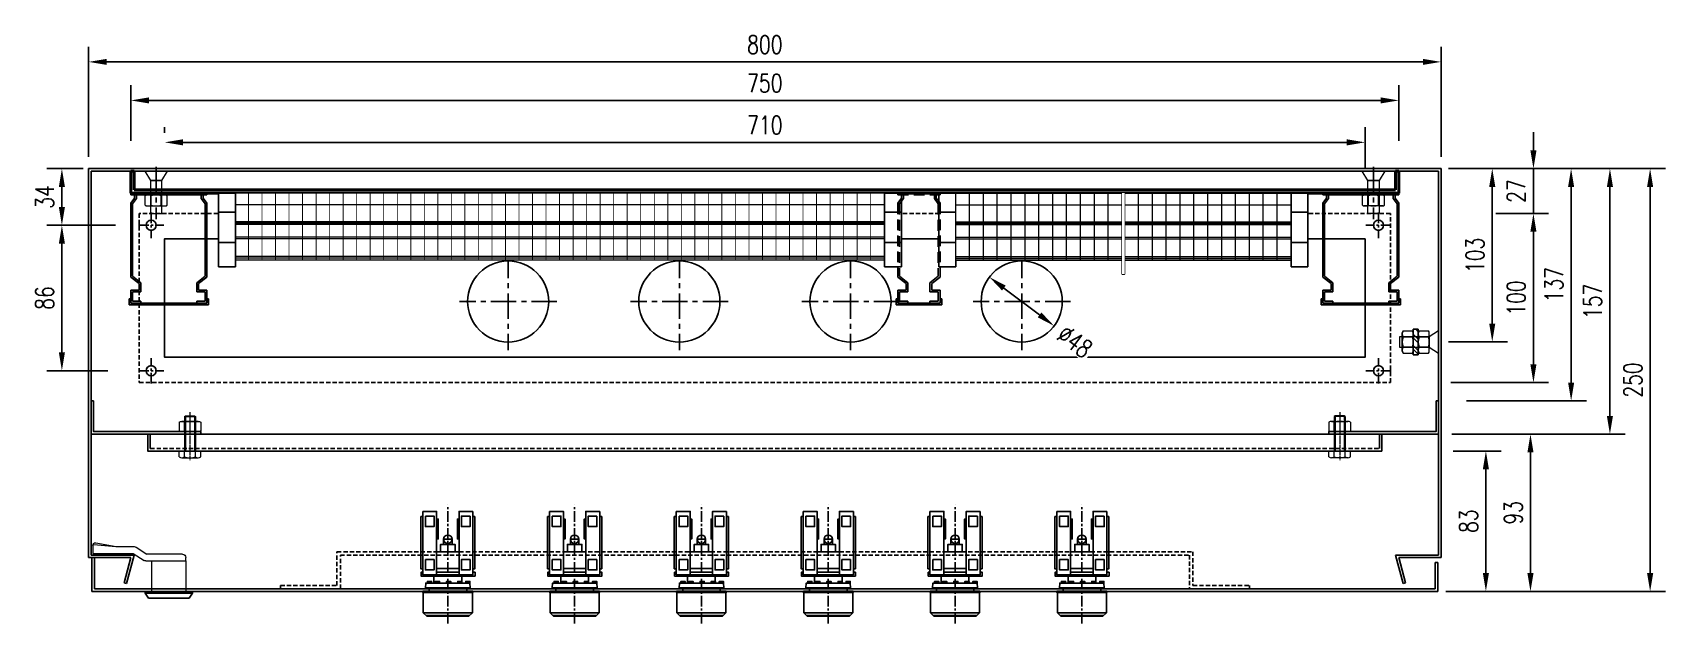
# Model space of a CAD drawing. Header units: millimetres. Extents: x 2153 to 5658, y -781 to 1156.
# Drawn here: x 3214 to 4179, y -781 to -431 of the extents above; entities that cross this region are included whole.
import ezdxf

# ---------------------------------------------------------------- set-up
doc = ezdxf.new("R2010")
doc.units = ezdxf.units.MM
doc.set_wipeout_variables(frame=1)
doc.linetypes.add('CENTER', pattern=[2, 1.25, -0.25, 0.25, -0.25])
doc.linetypes.add('HIDDEN', pattern=[9.525, 6.35, -3.175])
for name, color, linetype in [('000planta general', 7, 'Continuous'), ('40GENE-102-DIMENSION', 40, 'Continuous'), ('47ELEC-102-PROYEC', 1, 'HIDDEN'), ('47ELEC-103-EJES', 122, 'CENTER'), ('47ELEC-106-SIMB-F', 2, 'Continuous'), ('47ELEC-107-SIMB-M', 3, 'Continuous'), ('47ELEC-109-ACHUR', 8, 'Continuous'), ('47ELEC-205-EQUIP', 5, 'Continuous')]:
    doc.layers.add(name, color=color, linetype=linetype)
doc.layers.add('modelo', color=5, linetype='Continuous', lineweight=40)
doc.styles.add('ROMANS', font='romans.shx', dxfattribs={"width": 0.75})
doc.dimstyles.new('SNC-LAVALIN', dxfattribs={"dimscale": 0, "dimtxt": 2.5, "dimasz": 2.5, "dimexe": 1.5, "dimexo": 1, "dimgap": 1.25, "dimtad": 1, "dimdec": 0, "dimzin": 1, "dimdsep": 46, "dimtxsty": 'ROMANS', "dimcen": 0.09, "dimclrd": 256, "dimclre": 256, "dimclrt": 7, "dimadec": 0, "dimazin": 0, "dimtfac": 1, "dimtdec": 0, "dimtix": 1, "dimtmove": 2, "dimatfit": 3, "dimfxl": 1, "dimtfill": 1, "dimtolj": 1, "dimarcsym": 0})

# ---------------------------------------------------------------- blocks, each defined once
blk = doc.blocks.new('C408 VL ABIER')
at = {"color": 7, "lineweight": 5}
for p, q in [((12624.62, 10565.88), (12626.8, 10553.9)), ((12625.61, 10567.06), (12626.8, 10554.08)), ((12626.1, 10567.65), (12630.8, 10567.65)), ((12630.8, 10567.65), (12630.8, 10543.7)), ((12626.8, 10553.9), (12626.8, 10543.11)), ((12627.13, 10542.01), (12631.3, 10535.64)), ((12630.8, 10543.7), (12634.98, 10537.33)), ((12631.3, 10514.65), (12631.3, 10535.64)), ((12635.3, 10536.23), (12635.3, 10512.65)), ((12635.3, 10512.65), (12633.3, 10512.65))]:
    blk.add_line(p, q, dxfattribs=at)
for p, q in [((12653.3, 10508.65), (12653.3, 10536.65)), ((12653.3, 10536.65), (12654.3, 10536.65)), ((12654.3, 10536.65), (12654.3, 10508.65)), ((12657.3, 10534.65), (12654.3, 10536.65)), ((12657.3, 10522.65), (12657.3, 10534.65)), ((12657.3, 10522.65), (12657.3, 10510.65)), ((12654.3, 10508.65), (12653.3, 10508.65)), ((12657.3, 10510.65), (12654.3, 10508.65))]:
    blk.add_line(p, q)
blk.add_lwpolyline([(12653.3, 10512.65), (12653.3, 10532.65), (12635.3, 10532.65), (12635.3, 10512.65)], close=True, dxfattribs=at)
for centre, radius, start, end in [((12626.1, 10566.15), 1.5, 90, 190.30485), ((12626.1, 10567.15), 0.5, 90, 190.30485), ((12628.8, 10543.11), 2, 180, 213.20657), ((12633.3, 10536.23), 2, 0, 33.20657), ((12633.3, 10514.65), 2, 180, 270)]:
    blk.add_arc(centre, radius, start, end, dxfattribs=at)
blk = doc.blocks.new('CA-40x60')
at = {"layer": '40GENE-102-DIMENSION', "color": 40}
for p, q in [((-1.07, -13), (-1.07, 32)), ((-1.07, 32), (0, 32)), ((0, -13), (0, 32)), ((0, 29.77), (1.84, 29.77)), ((1.84, 29.77), (4.91, 32)), ((2.19, 28.7), (5.26, 30.93)), ((4.91, 32), (48.6, 32)), ((5.26, 30.93), (48.08, 30.93)), ((48.08, 30.93), (51.92, 25.99)), ((48.6, 32), (52.44, 27.06)), ((56.28, 27.06), (56.28, 32)), ((56.28, 32), (63.93, 32)), ((57.35, 25.99), (57.35, 30.93)), ((57.35, 30.93), (62.87, 30.93)), ((62.87, 30.93), (62.87, 25.99)), ((63.93, 32), (63.93, 25.99)), ((0, 28.7), (2.19, 28.7)), ((51.92, 25.99), (57.35, 25.99)), ((52.44, 27.06), (56.28, 27.06)), ((63.93, 25.99), (62.87, 25.99)), ((48.08, -11.93), (51.92, -6.99)), ((48.6, -13), (52.44, -8.06)), ((51.92, -6.99), (57.35, -6.99)), ((52.44, -8.06), (56.28, -8.06)), ((56.28, -8.06), (56.28, -13)), ((57.35, -6.99), (57.35, -11.93)), ((62.87, -11.93), (62.87, -6.99)), ((63.93, -6.99), (62.87, -6.99)), ((63.93, -13), (63.93, -6.99)), ((-1.07, -13), (0, -13)), ((0, -9.7), (2.19, -9.7)), ((0, -10.77), (1.84, -10.77)), ((1.84, -10.77), (4.91, -13)), ((2.19, -9.7), (5.26, -11.93)), ((4.91, -13), (48.6, -13)), ((5.26, -11.93), (48.08, -11.93)), ((56.28, -13), (63.93, -13)), ((57.35, -11.93), (62.87, -11.93))]:
    blk.add_line(p, q, dxfattribs=at)
blk = doc.blocks.new('*D60')
at = {"layer": '40GENE-102-DIMENSION', "lineweight": -2, "transparency": 16777216}
for p, q in [((4064.77, -511.89), (4179.38, -511.89)), ((4170.38, -522.69), (4170.38, -751.09)), ((4049.47, -761.89), (4179.38, -761.89))]:
    blk.add_line(p, q, dxfattribs=at)
at = {"layer": '40GENE-102-DIMENSION', "transparency": 16777216}
for points in [[(4168.58, -522.69), (4172.18, -522.69), (4170.38, -511.89)], [(4168.58, -751.09), (4172.18, -751.09), (4170.38, -761.89)]]:
    blk.add_solid(points, dxfattribs=at)
at = {"layer": '40GENE-102-DIMENSION', "color": 0, "transparency": 16777216, "insert": (4160.18, -636.89), "char_height": 10.8, "attachment_point": 5, "rotation": 90, "style": 'ROMANS', "bg_fill": 3, "box_fill_scale": 1.1, "bg_fill_color": 256, "bg_fill_true_color": 13158600, "bg_fill_transparency": 0}
blk.add_mtext('\\A1;250', dxfattribs=at)
blk = doc.blocks.new('*D41')
at = {"layer": '40GENE-102-DIMENSION', "lineweight": -2, "transparency": 16777216}
for p, q in [((4065.4, -511.89), (4132.65, -511.89)), ((4123.65, -522.69), (4123.65, -638.37)), ((4061.77, -649.17), (4132.65, -649.17))]:
    blk.add_line(p, q, dxfattribs=at)
at = {"layer": '40GENE-102-DIMENSION', "transparency": 16777216}
for points in [[(4121.85, -522.69), (4125.45, -522.69), (4123.65, -511.89)], [(4121.85, -638.37), (4125.45, -638.37), (4123.65, -649.17)]]:
    blk.add_solid(points, dxfattribs=at)
at = {"layer": '40GENE-102-DIMENSION', "color": 0, "transparency": 16777216, "insert": (4113.45, -580.53), "char_height": 10.8, "attachment_point": 5, "rotation": 90, "style": 'ROMANS', "bg_fill": 3, "box_fill_scale": 1.1, "bg_fill_color": 256, "bg_fill_true_color": 13158600, "bg_fill_transparency": 0}
blk.add_mtext('\\A1;137', dxfattribs=at)
blk = doc.blocks.new('bornera separadora')
blk.add_wipeout([(-10, 21.78), (0, 21.78), (0, -21.78), (-10, -21.78)])
for p, q in [((-10, -21.78), (-10, 21.78)), ((0, 21.78), (-10, 21.78)), ((0, -21.78), (0, 21.78)), ((0, 10.47), (-10, 10.47)), ((0, -7.41), (-10, -7.41)), ((0, -21.78), (-10, -21.78))]:
    blk.add_line(p, q)
blk = doc.blocks.new('*D42')
at = {"layer": '40GENE-102-DIMENSION', "lineweight": -2, "transparency": 16777216}
for p, q in [((4051.16, -511.89), (4086, -511.89)), ((4077, -522.69), (4077, -603.6)), ((4051.16, -614.4), (4086, -614.4))]:
    blk.add_line(p, q, dxfattribs=at)
at = {"layer": '40GENE-102-DIMENSION', "transparency": 16777216}
for points in [[(4075.2, -522.69), (4078.8, -522.69), (4077, -511.89)], [(4075.2, -603.6), (4078.8, -603.6), (4077, -614.4)]]:
    blk.add_solid(points, dxfattribs=at)
at = {"layer": '40GENE-102-DIMENSION', "color": 0, "transparency": 16777216, "insert": (4066.8, -563.15), "char_height": 10.8, "attachment_point": 5, "rotation": 90, "style": 'ROMANS', "bg_fill": 3, "box_fill_scale": 1.1, "bg_fill_color": 256, "bg_fill_true_color": 13158600, "bg_fill_transparency": 0}
blk.add_mtext('\\A1;103', dxfattribs=at)
blk = doc.blocks.new('*D61')
at = {"layer": '40GENE-102-DIMENSION', "lineweight": -2, "transparency": 16777216}
for p, q in [((3271.77, -495.39), (3271.77, -462.56)), ((4021.77, -495.39), (4021.77, -462.56)), ((4010.97, -471.56), (3282.57, -471.56))]:
    blk.add_line(p, q, dxfattribs=at)
at = {"layer": '40GENE-102-DIMENSION', "transparency": 16777216}
for points in [[(3282.57, -469.76), (3282.57, -473.36), (3271.77, -471.56)], [(4010.97, -469.76), (4010.97, -473.36), (4021.77, -471.56)]]:
    blk.add_solid(points, dxfattribs=at)
at = {"layer": '40GENE-102-DIMENSION', "color": 0, "transparency": 16777216, "insert": (3646.77, -461.36), "char_height": 10.8, "attachment_point": 5, "style": 'ROMANS', "bg_fill": 3, "box_fill_scale": 1.1, "bg_fill_color": 256, "bg_fill_true_color": 13158600, "bg_fill_transparency": 0}
blk.add_mtext('\\A1;750', dxfattribs=at)
blk = doc.blocks.new('*D43')
at = {"layer": '40GENE-102-DIMENSION', "lineweight": -2, "transparency": 16777216}
for p, q in [((3246.77, -505.01), (3246.77, -439.77)), ((4046.77, -505.01), (4046.77, -439.77)), ((3257.57, -448.77), (4035.97, -448.77))]:
    blk.add_line(p, q, dxfattribs=at)
at = {"layer": '40GENE-102-DIMENSION', "transparency": 16777216}
for points in [[(3257.57, -446.97), (3257.57, -450.57), (3246.77, -448.77)], [(4035.97, -446.97), (4035.97, -450.57), (4046.77, -448.77)]]:
    blk.add_solid(points, dxfattribs=at)
at = {"layer": '40GENE-102-DIMENSION', "color": 0, "transparency": 16777216, "insert": (3646.77, -438.57), "char_height": 10.8, "attachment_point": 5, "style": 'ROMANS', "bg_fill": 3, "box_fill_scale": 1.1, "bg_fill_color": 256, "bg_fill_true_color": 13158600, "bg_fill_transparency": 0}
blk.add_mtext('\\A1;800', dxfattribs=at)
blk = doc.blocks.new('*D44')
at = {"layer": '40GENE-102-DIMENSION', "lineweight": -2, "transparency": 16777216}
for p, q in [((3291.77, -490.67), (3291.77, -487.35)), ((4001.77, -512.07), (4001.77, -487.35)), ((3990.97, -496.35), (3302.57, -496.35))]:
    blk.add_line(p, q, dxfattribs=at)
at = {"layer": '40GENE-102-DIMENSION', "transparency": 16777216}
for points in [[(3302.57, -494.55), (3302.57, -498.15), (3291.77, -496.35)], [(3990.97, -494.55), (3990.97, -498.15), (4001.77, -496.35)]]:
    blk.add_solid(points, dxfattribs=at)
at = {"layer": '40GENE-102-DIMENSION', "color": 0, "transparency": 16777216, "insert": (3646.77, -486.15), "char_height": 10.8, "attachment_point": 5, "style": 'ROMANS', "bg_fill": 3, "box_fill_scale": 1.1, "bg_fill_color": 256, "bg_fill_true_color": 13158600, "bg_fill_transparency": 0}
blk.add_mtext('\\A1;710', dxfattribs=at)
blk = doc.blocks.new('*D62')
at = {"layer": '40GENE-102-DIMENSION', "lineweight": -2, "transparency": 16777216}
for p, q in [((3243.53, -511.89), (3222.01, -511.89)), ((3231.01, -534.59), (3231.01, -522.69)), ((3262.77, -545.39), (3222.01, -545.39))]:
    blk.add_line(p, q, dxfattribs=at)
at = {"layer": '40GENE-102-DIMENSION', "transparency": 16777216}
for points in [[(3229.21, -522.69), (3232.8, -522.69), (3231.01, -511.89)], [(3229.21, -534.59), (3232.8, -534.59), (3231.01, -545.39)]]:
    blk.add_solid(points, dxfattribs=at)
at = {"layer": '40GENE-102-DIMENSION', "color": 0, "transparency": 16777216, "insert": (3220.81, -528.64), "char_height": 10.8, "attachment_point": 5, "rotation": 90, "style": 'ROMANS', "bg_fill": 3, "box_fill_scale": 1.1, "bg_fill_color": 256, "bg_fill_true_color": 13158600, "bg_fill_transparency": 0}
blk.add_mtext('\\A1;34', dxfattribs=at)
blk = doc.blocks.new('*D63')
at = {"layer": '40GENE-102-DIMENSION', "lineweight": -2, "transparency": 16777216}
for p, q in [((3236.95, -545.39), (3222.01, -545.39)), ((3231.01, -556.19), (3231.01, -620.59)), ((3258.25, -631.39), (3222.01, -631.39))]:
    blk.add_line(p, q, dxfattribs=at)
at = {"layer": '40GENE-102-DIMENSION', "transparency": 16777216}
for points in [[(3229.21, -556.19), (3232.8, -556.19), (3231.01, -545.39)], [(3229.21, -620.59), (3232.8, -620.59), (3231.01, -631.39)]]:
    blk.add_solid(points, dxfattribs=at)
at = {"layer": '40GENE-102-DIMENSION', "color": 0, "transparency": 16777216, "insert": (3220.81, -588.39), "char_height": 10.8, "attachment_point": 5, "rotation": 90, "style": 'ROMANS', "bg_fill": 3, "box_fill_scale": 1.1, "bg_fill_color": 256, "bg_fill_true_color": 13158600, "bg_fill_transparency": 0}
blk.add_mtext('\\A1;86', dxfattribs=at)
blk = doc.blocks.new('*D45')
at = {"layer": '40GENE-102-DIMENSION', "lineweight": -2, "transparency": 16777216}
for p, q in [((4079.07, -538.39), (4110.36, -538.39)), ((4101.36, -627.59), (4101.36, -549.19)), ((4052.56, -638.39), (4110.36, -638.39))]:
    blk.add_line(p, q, dxfattribs=at)
at = {"layer": '40GENE-102-DIMENSION', "transparency": 16777216}
for points in [[(4099.56, -549.19), (4103.16, -549.19), (4101.36, -538.39)], [(4099.56, -627.59), (4103.16, -627.59), (4101.36, -638.39)]]:
    blk.add_solid(points, dxfattribs=at)
at = {"layer": '40GENE-102-DIMENSION', "color": 0, "transparency": 16777216, "insert": (4091.16, -588.39), "char_height": 10.8, "attachment_point": 5, "rotation": 90, "style": 'ROMANS', "bg_fill": 3, "box_fill_scale": 1.1, "bg_fill_color": 256, "bg_fill_true_color": 13158600, "bg_fill_transparency": 0}
blk.add_mtext('\\A1;100', dxfattribs=at)
blk = doc.blocks.new('*D46')
at = {"layer": '40GENE-102-DIMENSION', "lineweight": -2, "transparency": 16777216}
for p, q in [((4101.36, -501.09), (4101.36, -490.29)), ((4101.36, -538.39), (4101.36, -511.89)), ((4104, -511.89), (4110.36, -511.89)), ((4097.07, -538.39), (4110.36, -538.39)), ((4101.36, -549.19), (4101.36, -559.99))]:
    blk.add_line(p, q, dxfattribs=at)
at = {"layer": '40GENE-102-DIMENSION', "transparency": 16777216}
for points in [[(4099.56, -501.09), (4103.16, -501.09), (4101.36, -511.89)], [(4099.56, -549.19), (4103.16, -549.19), (4101.36, -538.39)]]:
    blk.add_solid(points, dxfattribs=at)
at = {"layer": '40GENE-102-DIMENSION', "color": 0, "transparency": 16777216, "insert": (4091.16, -525.14), "char_height": 10.8, "attachment_point": 5, "rotation": 90, "style": 'ROMANS', "bg_fill": 3, "box_fill_scale": 1.1, "bg_fill_color": 256, "bg_fill_true_color": 13158600, "bg_fill_transparency": 0}
blk.add_mtext('\\A1;27', dxfattribs=at)
blk = doc.blocks.new('*D64')
at = {"layer": '40GENE-102-DIMENSION', "lineweight": -2, "transparency": 16777216}
blk.add_line((3788.16, -582.5), (3809.24, -598.39), dxfattribs=at)
at = {"layer": '40GENE-102-DIMENSION', "transparency": 16777216}
blk.add_solid([(3789.24, -581.07), (3787.07, -583.94), (3779.53, -576)], dxfattribs=at)
at = {"layer": '40GENE-102-DIMENSION', "color": 0, "transparency": 16777216, "insert": (3830.15, -614.14), "char_height": 10.8, "attachment_point": 5, "rotation": 323.00621, "style": 'ROMANS', "bg_fill": 3, "box_fill_scale": 1.1, "bg_fill_color": 256, "bg_fill_true_color": 13158600, "bg_fill_transparency": 0}
blk.add_mtext('\\A1;∅48', dxfattribs=at)
at = {"layer": '40GENE-102-DIMENSION', "transparency": 16777216}
blk.add_solid([(3810.32, -596.95), (3808.16, -599.83), (3817.87, -604.89)], dxfattribs=at)
blk = doc.blocks.new('tuerxa 1-4')
at = {"color": 7, "lineweight": 5}
for p, q in [((-6.35, -2.5), (-6.35, 2.5)), ((4.76, 3), (-4.76, 3)), ((-3.18, 2.5), (-3.18, -2.5)), ((3.18, 2.5), (3.18, -2.5)), ((6.35, -2.5), (6.35, 2.5)), ((4.76, -3), (-4.76, -3))]:
    blk.add_line(p, q, dxfattribs=at)
at = {"color": 7, "linetype": 'CENTER', "lineweight": 5}
blk.add_line((0, -3), (0, 3), dxfattribs=at)
at = {"color": 7, "lineweight": 5}
for centre, radius, start, end in [((-4.76, 0.23), 2.77, 55.03966, 124.96034), ((0, -7.33), 10.33, 72.10345, 107.89655), ((4.76, 0.23), 2.77, 55.03966, 124.96034), ((-4.76, -0.23), 2.77, 235.03966, 304.96034), ((0, 7.33), 10.33, 252.10345, 287.89655), ((4.76, -0.23), 2.77, 235.03966, 304.96034)]:
    blk.add_arc(centre, radius, start, end, dxfattribs=at)
blk = doc.blocks.new('*D47')
at = {"layer": '40GENE-102-DIMENSION', "lineweight": -2, "transparency": 16777216}
for p, q in [((4128.36, -511.89), (4155.6, -511.89)), ((4146.6, -522.69), (4146.6, -658.09)), ((4053.12, -668.89), (4155.6, -668.89))]:
    blk.add_line(p, q, dxfattribs=at)
at = {"layer": '40GENE-102-DIMENSION', "transparency": 16777216}
for points in [[(4144.8, -522.69), (4148.4, -522.69), (4146.6, -511.89)], [(4144.8, -658.09), (4148.4, -658.09), (4146.6, -668.89)]]:
    blk.add_solid(points, dxfattribs=at)
at = {"layer": '40GENE-102-DIMENSION', "color": 0, "transparency": 16777216, "insert": (4136.4, -590.39), "char_height": 10.8, "attachment_point": 5, "rotation": 90, "style": 'ROMANS', "bg_fill": 3, "box_fill_scale": 1.1, "bg_fill_color": 256, "bg_fill_true_color": 13158600, "bg_fill_transparency": 0}
blk.add_mtext('\\A1;157', dxfattribs=at)
blk = doc.blocks.new('*D48')
at = {"layer": '40GENE-102-DIMENSION', "lineweight": -2, "transparency": 16777216}
for p, q in [((4053.92, -678.89), (4082.24, -678.89)), ((4073.24, -751.09), (4073.24, -689.69)), ((4053.92, -761.89), (4082.24, -761.89))]:
    blk.add_line(p, q, dxfattribs=at)
at = {"layer": '40GENE-102-DIMENSION', "transparency": 16777216}
for points in [[(4071.44, -689.69), (4075.04, -689.69), (4073.24, -678.89)], [(4071.44, -751.09), (4075.04, -751.09), (4073.24, -761.89)]]:
    blk.add_solid(points, dxfattribs=at)
at = {"layer": '40GENE-102-DIMENSION', "color": 0, "transparency": 16777216, "insert": (4063.04, -720.39), "char_height": 10.8, "attachment_point": 5, "rotation": 90, "style": 'ROMANS', "bg_fill": 3, "box_fill_scale": 1.1, "bg_fill_color": 256, "bg_fill_true_color": 13158600, "bg_fill_transparency": 0}
blk.add_mtext('\\A1;83', dxfattribs=at)
blk = doc.blocks.new('*D49')
at = {"layer": '40GENE-102-DIMENSION', "lineweight": -2, "transparency": 16777216}
for p, q in [((4072.95, -668.89), (4108.61, -668.89)), ((4099.61, -679.69), (4099.61, -751.09)), ((4074.2, -761.89), (4108.61, -761.89))]:
    blk.add_line(p, q, dxfattribs=at)
at = {"layer": '40GENE-102-DIMENSION', "transparency": 16777216}
for points in [[(4097.81, -679.69), (4101.41, -679.69), (4099.61, -668.89)], [(4097.81, -751.09), (4101.41, -751.09), (4099.61, -761.89)]]:
    blk.add_solid(points, dxfattribs=at)
at = {"layer": '40GENE-102-DIMENSION', "color": 0, "transparency": 16777216, "insert": (4089.41, -715.39), "char_height": 10.8, "attachment_point": 5, "rotation": 90, "style": 'ROMANS', "bg_fill": 3, "box_fill_scale": 1.1, "bg_fill_color": 256, "bg_fill_true_color": 13158600, "bg_fill_transparency": 0}
blk.add_mtext('\\A1;93', dxfattribs=at)
blk = doc.blocks.new('BORNERA -10mm-latarl')
at = {"color": 5}
blk.add_wipeout([(41.61, 0), (33.61, 0), (33.61, -39.53), (41.61, -39.53)], dxfattribs=at)
at = {"layer": '47ELEC-205-EQUIP', "color": 5, "lineweight": 5}
for p, q in [((41.61, 0), (33.61, 0)), ((41.61, -39.53), (41.61, 0)), ((41.61, -7), (33.61, -7)), ((41.61, -17), (33.61, -17)), ((41.61, -17.5), (33.61, -17.5)), ((41.61, -18), (33.61, -18)), ((41.61, -18.5), (33.61, -18.5)), ((41.61, -26), (33.61, -26)), ((41.61, -27), (33.61, -27)), ((41.61, -37.53), (33.61, -37.53)), ((41.61, -38.53), (33.61, -38.53)), ((41.61, -39.53), (33.61, -39.53)), ((41.61, -39.53), (33.61, -39.53))]:
    blk.add_line(p, q, dxfattribs=at)
blk = doc.blocks.new('MLBL-LAMPARA-VS')
at = {"layer": '47ELEC-107-SIMB-M'}
h = blk.add_hatch(color=256, dxfattribs=at)
h.dxf.hatch_style = 1
h.paths.add_polyline_path([(-14, 14.71), (-14.72, 14.71), (-14.72, 0), (-14, 0)])
h.paths.add_polyline_path([(-14, 0), (-14.72, 0), (-14.72, -14.71), (-14, -14.71)])
at = {"layer": '47ELEC-103-EJES', "ltscale": 5}
blk.add_line((4.23, 0), (-65.89, 0), dxfattribs=at)
at = {"layer": '47ELEC-107-SIMB-M'}
for p, q in [((-14, 14.5), (-14, -14.5)), ((-2, 14.5), (-14, 14.5)), ((0, 12.5), (-2, 14.5)), ((-2, -14.5), (-2, 14.5)), ((-0.32, 12.82), (-0.32, -12.82)), ((0, 12.5), (0, -12.5)), ((-2, -14.5), (-14, -14.5)), ((0, -12.5), (-2, -14.5))]:
    blk.add_line(p, q, dxfattribs=at)
for points in [[(-62, 14.87), (-24.54, 14.87), (-24.54, 6.62), (-62, 6.62)], [(-59.16, 13.21), (-53.01, 13.21), (-53.01, 8.08), (-59.16, 8.08)], [(-58.88, 16.04), (-28.06, 16.04), (-28.06, 14.87), (-58.88, 14.87)], [(-33.49, 13.21), (-27.34, 13.21), (-27.34, 8.08), (-33.49, 8.08)], [(-19.54, 13.04), (-20.59, 13.04), (-20.59, 10.58), (-19.54, 10.58)], [(-16.72, 13.24), (-19.54, 13.04), (-19.54, -13.04), (-16.72, -13.24)], [(-16.72, 11.15), (-14.72, 11.15), (-14.72, -11.05), (-16.72, -11.05)], [(-14.72, 14.71), (-14, 14.71), (-14, -14.71), (-14.72, -14.71)], [(-57.45, 6.62), (-45.72, 6.62), (-45.72, 5.69), (-57.45, 5.69)], [(-28.27, 6.62), (-38.15, 6.62), (-38.15, -6.62), (-28.27, -6.62)], [(-19.54, 8.19), (-24.54, 8.19), (-24.54, -8.19), (-19.54, -8.19)], [(-19.54, 8.29), (-20.59, 8.29), (-20.59, 5.83), (-19.54, 5.83)], [(-19.54, -0.77), (-20.59, -0.77), (-20.59, 1.7), (-19.54, 1.7)], [(-62, -14.87), (-24.54, -14.87), (-24.54, -6.62), (-62, -6.62)], [(-59.16, -13.21), (-53.01, -13.21), (-53.01, -8.08), (-59.16, -8.08)], [(-57.45, -6.62), (-45.72, -6.62), (-45.72, -5.69), (-57.45, -5.69)], [(-33.49, -13.21), (-27.34, -13.21), (-27.34, -8.08), (-33.49, -8.08)], [(-19.54, -7.36), (-20.59, -7.36), (-20.59, -4.9), (-19.54, -4.9)], [(-19.54, -12.11), (-20.59, -12.11), (-20.59, -9.65), (-19.54, -9.65)], [(-58.88, -16.04), (-28.06, -16.04), (-28.06, -14.87), (-58.88, -14.87)]]:
    blk.add_lwpolyline(points, close=True, dxfattribs=at)
for points in [[(-25.96, 14.87), (-25.96, 16.1), (-23.69, 16.1), (-23.69, -15.85), (-25.96, -15.85), (-25.96, -14.87)], [(-42.39, -2.5), (-45.48, -2.5), (-45.48, 2.5), (-42.39, 2.5)], [(-38.15, -4.25), (-42.39, -4.25), (-42.39, 4.27), (-38.15, 4.27)], [(-25.96, -6.62), (-25.96, 6.62)]]:
    blk.add_lwpolyline(points, dxfattribs=at)
blk.add_circle((-45.48, 0), 2.5, dxfattribs=at)
blk = doc.blocks.new('SEPA VS')
blk.add_lwpolyline([(3858.08, -460.69), (3859.58, -460.69), (3859.58, -508.57), (3858.08, -508.57)], close=True)
blk.add_wipeout([(3858.08, -460.69), (3858.08, -508.57), (3859.58, -508.57), (3859.58, -460.69)])
blk = doc.blocks.new('SSSSS')
at = {"color": 5, "lineweight": 5}
blk.add_wipeout([(3759.68, -460.69), (3767.88, -460.69), (3767.88, -500.22), (3759.68, -500.22)], dxfattribs=at).dxf.layer = '47ELEC-205-EQUIP'
at = {"layer": '47ELEC-205-EQUIP', "color": 5, "lineweight": 5}
for p, q in [((3759.68, -500.22), (3759.68, -460.69)), ((3759.68, -460.69), (3767.88, -460.69)), ((3759.68, -467.69), (3767.88, -467.69)), ((3759.68, -477.69), (3767.88, -477.69)), ((3759.68, -478.19), (3767.88, -478.19)), ((3759.68, -478.69), (3767.88, -478.69)), ((3759.68, -479.19), (3767.88, -479.19)), ((3759.68, -486.69), (3767.88, -486.69)), ((3759.68, -487.69), (3767.88, -487.69)), ((3759.68, -498.22), (3767.88, -498.22)), ((3759.68, -499.22), (3767.88, -499.22)), ((3759.68, -500.22), (3767.88, -500.22)), ((3759.68, -500.22), (3767.88, -500.22))]:
    blk.add_line(p, q, dxfattribs=at)
blk.add_lwpolyline([(3759.68, -460.69), (3767.88, -460.69), (3767.88, -500.22), (3759.68, -500.22)], close=True, dxfattribs=at)
blk = doc.blocks.new('25')
at = {"layer": '40GENE-102-DIMENSION', "color": 40, "linetype": 'HIDDEN'}
for p, q in [((5244.61, 884.58), (5244.61, 909.58)), ((5244.61, 909.58), (5245.68, 909.58)), ((5245.68, 884.58), (5245.68, 909.58)), ((5247.52, 907.35), (5250.59, 909.58)), ((5247.87, 906.28), (5250.94, 908.51)), ((5250.59, 909.58), (5294.28, 909.58)), ((5250.94, 908.51), (5293.76, 908.51)), ((5293.76, 908.51), (5297.6, 903.57)), ((5294.28, 909.58), (5298.12, 904.64)), ((5301.96, 904.64), (5301.96, 909.58)), ((5301.96, 909.58), (5309.61, 909.58)), ((5303.03, 903.57), (5303.03, 908.51)), ((5303.03, 908.51), (5308.55, 908.51)), ((5308.55, 908.51), (5308.55, 903.57)), ((5309.61, 909.58), (5309.61, 903.57)), ((5245.68, 907.35), (5247.52, 907.35)), ((5245.68, 906.28), (5247.87, 906.28)), ((5297.6, 903.57), (5303.03, 903.57)), ((5298.12, 904.64), (5301.96, 904.64)), ((5309.61, 903.57), (5308.55, 903.57)), ((5293.76, 885.65), (5297.6, 890.59)), ((5294.28, 884.58), (5298.12, 889.52)), ((5297.6, 890.59), (5303.03, 890.59)), ((5298.12, 889.52), (5301.96, 889.52)), ((5301.96, 889.52), (5301.96, 884.58)), ((5303.03, 890.59), (5303.03, 885.65)), ((5308.55, 885.65), (5308.55, 890.59)), ((5309.61, 890.59), (5308.55, 890.59)), ((5309.61, 884.58), (5309.61, 890.59)), ((5244.61, 884.58), (5245.68, 884.58)), ((5245.68, 887.88), (5247.87, 887.88)), ((5245.68, 886.81), (5247.52, 886.81)), ((5247.52, 886.81), (5250.59, 884.58)), ((5247.87, 887.88), (5250.94, 885.65)), ((5250.59, 884.58), (5294.28, 884.58)), ((5250.94, 885.65), (5293.76, 885.65)), ((5301.96, 884.58), (5309.61, 884.58)), ((5303.03, 885.65), (5308.55, 885.65))]:
    blk.add_line(p, q, dxfattribs=at)

msp = doc.modelspace()

# ---------------------------------------------------------------- linework, layer by layer
at = {"color": 7, "lineweight": 5}
for p, q in [((3280.23, -533.46), (3280.23, -527.96)), ((3281.33, -527.46), (3292.21, -527.46)), ((3283.82, -533.46), (3283.82, -527.96)), ((3289.72, -533.46), (3289.72, -527.96)), ((3293.31, -533.46), (3293.31, -527.96)), ((4000.23, -533.46), (4000.23, -527.96)), ((4012.21, -527.46), (4001.33, -527.46)), ((4003.82, -533.46), (4003.82, -527.96)), ((4009.72, -533.46), (4009.72, -527.96)), ((4013.31, -533.46), (4013.31, -527.96)), ((3281.33, -533.96), (3292.21, -533.96)), ((4012.21, -533.96), (4001.33, -533.96)), ((4023.77, -619.83), (4023.77, -608.96)), ((3303.6, -658.52), (3304.1, -658.02)), ((3303.6, -658.52), (3303.6, -678.89)), ((3303.6, -658.52), (3309.95, -658.52)), ((3304.1, -658.02), (3309.45, -658.02)), ((3304.1, -658.02), (3304.1, -678.89)), ((3309.45, -658.02), (3309.95, -658.52)), ((3309.45, -658.02), (3309.45, -678.89)), ((3309.95, -658.52), (3309.95, -678.89)), ((3984.1, -658.02), (3983.6, -658.52)), ((3983.6, -658.52), (3983.6, -678.89)), ((3989.95, -658.52), (3983.6, -658.52)), ((3989.45, -658.02), (3984.1, -658.02)), ((3984.1, -658.02), (3984.1, -678.89)), ((3989.95, -658.52), (3989.45, -658.02)), ((3989.45, -658.02), (3989.45, -678.89)), ((3989.95, -658.52), (3989.95, -678.89)), ((3300.42, -678.89), (3313.12, -678.89)), ((3300.42, -682.39), (3300.42, -678.89)), ((3302.01, -682.89), (3311.53, -682.89)), ((3303.6, -682.39), (3303.6, -678.89)), ((3309.95, -682.39), (3309.95, -678.89)), ((3313.12, -682.39), (3313.12, -678.89)), ((3993.12, -678.89), (3980.42, -678.89)), ((3980.42, -682.39), (3980.42, -678.89)), ((3991.53, -682.89), (3982.01, -682.89)), ((3983.59, -682.39), (3983.59, -678.89)), ((3989.95, -682.39), (3989.95, -678.89)), ((3993.12, -682.39), (3993.12, -678.89))]:
    msp.add_line(p, q, dxfattribs=at)
at = {"color": 40}
for p, q in [((3316.77, -591.39), (3316.77, -588.89)), ((3316.77, -588.89), (3317.77, -588.89)), ((3317.77, -588.89), (3317.77, -591.39)), ((3725.39, -588.89), (3724.39, -588.89)), ((3724.39, -588.89), (3724.39, -591.39)), ((3725.39, -591.39), (3725.39, -588.89)), ((3750.39, -591.39), (3750.39, -588.89)), ((3750.39, -588.89), (3751.39, -588.89)), ((3751.39, -588.89), (3751.39, -591.39)), ((3976.77, -588.89), (3975.77, -588.89)), ((3975.77, -588.89), (3975.77, -591.39)), ((3976.77, -591.39), (3976.77, -588.89)), ((4021.77, -591.39), (4021.77, -588.89)), ((4021.77, -588.89), (4022.77, -588.89)), ((4022.77, -588.89), (4022.77, -591.39)), ((3317.77, -591.39), (3317.77, -592.39)), ((3724.39, -591.39), (3724.39, -592.39)), ((3724.39, -592.39), (3751.39, -592.39)), ((3750.39, -591.39), (3725.39, -591.39)), ((3751.39, -591.39), (3751.39, -592.39)), ((3975.77, -591.39), (3975.77, -592.39)), ((3975.77, -592.39), (4022.77, -592.39)), ((4021.77, -591.39), (3976.77, -591.39)), ((4022.77, -591.39), (4022.77, -592.39))]:
    msp.add_line(p, q, dxfattribs=at)
at = {"color": 7, "linetype": 'CENTER', "lineweight": 5}
for p, q in [((3306.77, -655.83), (3306.77, -684.24)), ((3986.77, -655.83), (3986.77, -684.24))]:
    msp.add_line(p, q, dxfattribs=at)
at = {"color": 7, "lineweight": 5}
for points in [[(3293.52, -513.39), (3280.02, -513.39), (3283.47, -518.89), (3290.07, -518.89)], [(3290.07, -518.89), (3283.47, -518.89), (3283.47, -538.39), (3290.07, -538.39)], [(4000.02, -513.39), (4013.52, -513.39), (4010.07, -518.89), (4003.47, -518.89)], [(4003.47, -518.89), (4010.07, -518.89), (4010.07, -538.39), (4003.47, -538.39)]]:
    msp.add_lwpolyline(points, close=True, dxfattribs=at)
for centre, radius, start, end in [((3282.03, -530.93), 3.47, 58.83853, 121.16147), ((3281.6, -529.5), 2.06, 97.38491, 131.503), ((3286.77, -536.41), 8.95, 70.76054, 109.23946), ((3291.51, -530.93), 3.47, 58.83853, 121.16147), ((3291.94, -529.5), 2.06, 48.497, 82.61509), ((4002.03, -530.93), 3.47, 58.83853, 121.16147), ((4001.6, -529.5), 2.06, 97.38491, 131.503), ((4006.77, -536.41), 8.95, 70.76054, 109.23946), ((4011.51, -530.93), 3.47, 58.83853, 121.16147), ((4011.94, -529.5), 2.06, 48.497, 82.61509), ((3282.03, -530.49), 3.47, 238.83853, 301.16147), ((3281.6, -531.92), 2.06, 228.497, 262.61509), ((3286.77, -525.01), 8.95, 250.76054, 289.23946), ((3291.51, -530.49), 3.47, 238.83853, 301.16147), ((3291.94, -531.92), 2.06, 277.38491, 311.503), ((4002.03, -530.49), 3.47, 238.83853, 301.16147), ((4001.6, -531.92), 2.06, 228.497, 262.61509), ((4006.77, -525.01), 8.95, 250.76054, 289.23946), ((4011.51, -530.49), 3.47, 238.83853, 301.16147), ((4011.94, -531.92), 2.06, 277.38491, 311.503), ((4027.24, -609.65), 3.47, 148.83853, 211.16147), ((4025.81, -609.23), 2.06, 138.497, 172.61509), ((4032.72, -614.4), 8.95, 160.76054, 199.23946), ((4027.24, -619.14), 3.47, 148.83853, 211.16147), ((4025.81, -619.57), 2.06, 187.38491, 221.503), ((3302.01, -680.12), 2.77, 235.04286, 304.95714), ((3306.77, -672.56), 10.33, 252.10259, 287.89741), ((3311.53, -680.12), 2.77, 235.04286, 304.95714), ((3982.01, -680.12), 2.77, 235.04286, 304.95714), ((3986.77, -672.56), 10.33, 252.10259, 287.89741), ((3991.53, -680.12), 2.77, 235.04286, 304.95714)]:
    msp.add_arc(centre, radius, start, end, dxfattribs=at)
at = {"layer": '47ELEC-102-PROYEC', "linetype": 'Continuous', "ltscale": 3}
for p, q in [((3283.27, -677.39), (3283.27, -668.89)), ((3285.49, -668.89), (4011.77, -668.89)), ((4010.27, -677.39), (4010.27, -668.89)), ((4011.77, -678.89), (3285.49, -678.89))]:
    msp.add_line(p, q, dxfattribs=at)
at = {"layer": '47ELEC-102-PROYEC', "ltscale": 0.4}
msp.add_line((3283.27, -677.39), (4010.27, -677.39), dxfattribs=at)
at = {"layer": '47ELEC-102-PROYEC', "ltscale": 0.5}
for p, q in [((3360.25, -758.39), (3360.25, -760.39)), ((3933.39, -760.39), (3933.39, -758.39))]:
    msp.add_line(p, q, dxfattribs=at)
at = {"layer": '47ELEC-102-PROYEC', "ltscale": 0.4}
msp.add_lwpolyline([(4016.77, -538.39), (3276.77, -538.39), (3276.77, -638.39), (4016.77, -638.39)], close=True, dxfattribs=at)
at = {"layer": '47ELEC-102-PROYEC', "linetype": 'Continuous', "ltscale": 3}
for points in [[(3249.77, -649.17), (3248.27, -649.17), (3248.27, -668.89), (3313.27, -668.89), (3313.27, -667.39), (3249.77, -667.39)], [(4011.77, -678.89), (4011.77, -668.89), (3281.77, -668.89), (3281.77, -678.89)]]:
    msp.add_lwpolyline(points, close=True, dxfattribs=at)
at = {"layer": '47ELEC-102-PROYEC', "ltscale": 0.4}
for points in [[(3360.25, -758.39), (3393.7, -758.39), (3393.7, -738.39), (3899.95, -738.39), (3899.95, -758.39), (3933.39, -758.39)], [(3360.25, -760.39), (3395.7, -760.39), (3395.7, -740.39), (3897.95, -740.39), (3897.95, -760.39), (3933.39, -760.39)]]:
    msp.add_lwpolyline(points, dxfattribs=at)
at = {"layer": '47ELEC-103-EJES', "ltscale": 5}
for p, q in [((3283.77, -537.88), (3283.77, -552.91)), ((4009.77, -537.88), (4009.77, -552.91)), ((3276.25, -545.39), (3291.29, -545.39)), ((4017.29, -545.39), (4002.25, -545.39)), ((3283.77, -638.91), (3283.77, -623.88)), ((4009.77, -638.91), (4009.77, -623.88)), ((3276.25, -631.39), (3291.29, -631.39)), ((4017.29, -631.39), (4002.25, -631.39))]:
    msp.add_line(p, q, dxfattribs=at)
at = {"layer": '47ELEC-103-EJES', "ltscale": 12}
for p, q in [((3494.95, -561.65), (3494.95, -619.25)), ((3596.2, -561.65), (3596.2, -619.25)), ((3697.45, -561.65), (3697.45, -619.25)), ((3798.7, -561.65), (3798.7, -619.25)), ((3523.75, -590.45), (3466.15, -590.45)), ((3625, -590.45), (3567.4, -590.45)), ((3726.25, -590.45), (3668.65, -590.45)), ((3827.5, -590.45), (3769.9, -590.45))]:
    msp.add_line(p, q, dxfattribs=at)
at = {"layer": '47ELEC-205-EQUIP'}
for p, q in [((4046.77, -511.89), (3246.77, -511.89)), ((3246.77, -511.89), (3246.77, -741.89)), ((4045.27, -513.39), (3248.27, -513.39)), ((3248.27, -513.39), (3248.27, -740.39)), ((4045.27, -513.39), (4045.27, -740.39)), ((4046.77, -511.89), (4046.77, -741.89)), ((3246.77, -741.89), (3271.82, -741.89)), ((3248.27, -740.39), (3273.77, -740.39)), ((3248.27, -740.39), (3273.77, -740.39)), ((3248.77, -741.89), (3248.77, -761.89)), ((3250.27, -760.39), (3250.27, -741.89)), ((3271.82, -741.89), (3267.79, -756.91)), ((3273.77, -740.39), (3269.24, -757.3)), ((4045.27, -740.39), (4019.77, -740.39)), ((4045.27, -740.39), (4019.77, -740.39)), ((4019.77, -740.39), (4024.3, -757.3)), ((4046.77, -741.89), (4021.72, -741.89)), ((4021.72, -741.89), (4025.75, -756.91)), ((4044.77, -744.89), (4043.27, -744.89)), ((4043.27, -744.89), (4043.27, -760.39)), ((4044.77, -744.89), (4044.77, -761.89)), ((3248.77, -761.89), (4044.77, -761.89)), ((4043.27, -760.39), (3250.27, -760.39)), ((3267.79, -756.91), (3269.24, -757.3)), ((4025.75, -756.91), (4024.3, -757.3))]:
    msp.add_line(p, q, dxfattribs=at)
msp.add_lwpolyline([(4001.77, -553.39), (3291.77, -553.39), (3291.77, -623.39), (4001.77, -623.39)], close=True, dxfattribs=at)
for centre, radius in [((3283.77, -545.39), 3), ((4009.77, -545.39), 3), ((3494.95, -590.45), 24), ((3596.2, -590.45), 24), ((3697.45, -590.45), 24), ((3798.7, -590.45), 24), ((3283.77, -631.39), 3), ((4009.77, -631.39), 3)]:
    msp.add_circle(centre, radius, dxfattribs=at)
at = {"layer": 'modelo', "color": 6}
for p, q in [((3271.77, -526.39), (3271.77, -513.39)), ((3273.77, -513.39), (3271.77, -513.39)), ((3273.77, -524.39), (3273.77, -513.39)), ((4019.77, -524.39), (4019.77, -513.39)), ((4019.77, -513.39), (4021.77, -513.39)), ((4021.77, -526.39), (4021.77, -513.39)), ((4021.77, -526.39), (3271.77, -526.39)), ((4019.77, -524.39), (3273.77, -524.39))]:
    msp.add_line(p, q, dxfattribs=at)

# ---------------------------------------------------------------- block references
for name, p, rotation in [('CA-40x60', (3284.77, -527.46), 270), ('tuerxa 1-4', (3986.77, -664.39), 180), ('MLBL-LAMPARA-VS', (3459.27, -776.54), 270), ('MLBL-LAMPARA-VS', (3534.27, -776.54), 270), ('MLBL-LAMPARA-VS', (3609.27, -776.54), 270), ('MLBL-LAMPARA-VS', (3684.27, -776.54), 270), ('MLBL-LAMPARA-VS', (3759.27, -776.54), 270), ('MLBL-LAMPARA-VS', (3834.27, -776.54), 270)]:
    msp.add_blockref(name, p, dxfattribs=dict(rotation=rotation))
at = {"xscale": -1}
for name, p, rotation in [('CA-40x60', (4008.77, -527.46), 90), ('tuerxa 1-4', (3306.77, -664.39), 180), ('C408 VL ABIER', (13816.92, 11891.41), 90)]:
    msp.add_blockref(name, p, dxfattribs=dict(at, rotation=rotation))

# ---------------------------------------------------------------- next in the draw order: dimensions: what is measured, and where the dimension line sits
at = {"layer": '40GENE-102-DIMENSION', "color": 0}
dim = msp.add_linear_dim(base=(3271.77, -471.56), p1=(4021.77, -513.39), p2=(3271.77, -513.39), dimstyle='SNC-LAVALIN', override={"dimscale": 5.999988, "dimtxt": 1.8, "dimasz": 1.8, "dimexo": 3, "dimgap": 0.8, "dimclrt": 0}, dxfattribs=at)
dim.commit()
dim.dimension.update_dxf_attribs({"geometry": '*D61', "text_midpoint": (3646.77, -461.36)})
dim = msp.add_linear_dim(base=(4170.38, -761.89), p1=(4046.77, -511.89), p2=(4031.47, -761.89), angle=90, dimstyle='SNC-LAVALIN', override={"dimscale": 5.999988, "dimtxt": 1.8, "dimasz": 1.8, "dimexo": 3, "dimgap": 0.8, "dimclrt": 0}, dxfattribs=at)
dim.commit()
dim.dimension.update_dxf_attribs({"geometry": '*D60', "text_midpoint": (4160.18, -636.89)})
dim = msp.add_diameter_dim_2p(p1=(3779.53, -576), p2=(3817.87, -604.89), dimstyle='SNC-LAVALIN', override={"dimscale": 5.999988, "dimtxt": 1.8, "dimasz": 1.8, "dimexo": 3, "dimgap": 0.8, "dimclrt": 0}, dxfattribs=at)
dim.commit()
dim.dimension.update_dxf_attribs({"geometry": '*D64', "text_midpoint": (3830.15, -614.14), "dimtype": 163})

# ---------------------------------------------------------------- next in the draw order: hatches: boundary and pattern name
at = {"layer": '47ELEC-109-ACHUR', "ltscale": 0.75}
h = msp.add_hatch(dxfattribs=at)
h.set_pattern_fill('ANSI32', color=256, scale=0.5, angle=270)
h.set_pattern_definition([(315, (-7273.8665, -4722.4015), (3.367596, 3.367596), []), (315, (-7273.8665, -4724.6466), (3.367596, 3.367596), [])])
h.paths.add_polyline_path([(4030.27, -621.9), (4033.27, -621.9), (4033.27, -606.9), (4030.27, -606.9)])

# ---------------------------------------------------------------- next in the draw order: linework, layer by layer
at = {"color": 7, "lineweight": 5}
for p, q in [((4024.27, -607.86), (4029.77, -607.86)), ((4024.27, -611.45), (4029.77, -611.45)), ((4024.27, -617.35), (4029.77, -617.35)), ((4030.27, -619.83), (4030.27, -608.96)), ((4033.27, -619.83), (4033.27, -608.96)), ((4024.27, -620.93), (4029.77, -620.93))]:
    msp.add_line(p, q, dxfattribs=at)
for centre, radius, start, end in [((4026.8, -609.65), 3.47, 328.83853, 31.16147), ((4028.23, -609.23), 2.06, 7.38491, 41.503), ((4036.74, -609.65), 3.47, 148.83853, 211.16147), ((4035.31, -609.23), 2.06, 138.497, 172.61509), ((4021.32, -614.4), 8.95, 340.76054, 19.23946), ((4026.8, -619.14), 3.47, 328.83853, 31.16147), ((4042.22, -614.4), 8.95, 160.76054, 199.23946), ((4036.74, -619.14), 3.47, 148.83853, 211.16147), ((4028.23, -619.57), 2.06, 318.497, 352.61509), ((4035.31, -619.57), 2.06, 187.38491, 221.503)]:
    msp.add_arc(centre, radius, start, end, dxfattribs=at)
at = {"layer": '47ELEC-106-SIMB-F'}
for p, q in [((4033.27, -606.9), (4030.27, -606.9)), ((4030.27, -621.9), (4030.27, -606.9)), ((4030.27, -621.9), (4030.27, -606.9)), ((4033.27, -621.9), (4033.27, -606.9)), ((4030.27, -621.9), (4033.27, -621.9))]:
    msp.add_line(p, q, dxfattribs=at)

# ---------------------------------------------------------------- next in the draw order: dimensions: what is measured, and where the dimension line sits
at = {"layer": '40GENE-102-DIMENSION', "color": 0}
for base, p1, p2, picture, middle in [((4123.65, -649.17), (4047.4, -511.89), (4043.77, -649.17), '*D41', (4113.45, -580.53)), ((4073.24, -678.89), (4035.92, -761.89), (4035.92, -678.89), '*D48', (4063.04, -720.39))]:
    dim = msp.add_linear_dim(base=base, p1=p1, p2=p2, angle=90, dimstyle='SNC-LAVALIN', override={"dimscale": 5.999988, "dimtxt": 1.8, "dimasz": 1.8, "dimexo": 3, "dimgap": 0.8, "dimclrt": 0}, dxfattribs=at)
    dim.commit()
    dim.dimension.update_dxf_attribs({"geometry": picture, "text_midpoint": middle})

# ---------------------------------------------------------------- next in the draw order: linework, layer by layer
at = {"color": 7, "lineweight": 5}
for p, q in [((4033.77, -607.86), (4039.27, -607.86)), ((4033.77, -611.45), (4039.27, -611.45)), ((4033.77, -617.35), (4039.27, -617.35)), ((4039.77, -619.83), (4039.77, -608.96)), ((4033.77, -620.93), (4039.27, -620.93))]:
    msp.add_line(p, q, dxfattribs=at)
for points in [[(4045.27, -607.65), (4045.27, -621.15), (4039.77, -617.7), (4039.77, -611.1)], [(4039.77, -611.1), (4039.77, -617.7), (4022.27, -617.7), (4022.27, -611.1)]]:
    msp.add_lwpolyline(points, close=True, dxfattribs=at)
for centre, radius, start, end in [((4036.3, -609.65), 3.47, 328.83853, 31.16147), ((4037.73, -609.23), 2.06, 7.38491, 41.503), ((4030.82, -614.4), 8.95, 340.76054, 19.23946), ((4036.3, -619.14), 3.47, 328.83853, 31.16147), ((4037.73, -619.57), 2.06, 318.497, 352.61509)]:
    msp.add_arc(centre, radius, start, end, dxfattribs=at)
at = {"layer": '47ELEC-102-PROYEC', "linetype": 'Continuous', "ltscale": 3}
msp.add_lwpolyline([(4043.77, -649.17), (4045.27, -649.17), (4045.27, -668.89), (3980.27, -668.89), (3980.27, -667.39), (4043.77, -667.39)], close=True, dxfattribs=at)

# ---------------------------------------------------------------- next in the draw order: dimensions: what is measured, and where the dimension line sits
at = {"layer": '40GENE-102-DIMENSION', "color": 0}
dim = msp.add_linear_dim(base=(4077, -614.4), p1=(4033.16, -511.89), p2=(4033.16, -614.4), angle=90, dimstyle='SNC-LAVALIN', override={"dimscale": 5.999988, "dimtxt": 1.8, "dimasz": 1.8, "dimexo": 3, "dimgap": 0.8, "dimclrt": 0}, dxfattribs=at)
dim.commit()
dim.dimension.update_dxf_attribs({"geometry": '*D42', "text_midpoint": (4066.8, -563.15)})

# ---------------------------------------------------------------- next in the draw order: dimensions: what is measured, and where the dimension line sits
dim = msp.add_linear_dim(base=(4046.77, -448.77), p1=(3246.77, -523.01), p2=(4046.77, -523.01), dimstyle='SNC-LAVALIN', override={"dimscale": 5.999988, "dimtxt": 1.8, "dimasz": 1.8, "dimexo": 3, "dimgap": 0.8, "dimclrt": 0}, dxfattribs=at)
dim.commit()
dim.dimension.update_dxf_attribs({"geometry": '*D43', "text_midpoint": (3646.77, -438.57)})
dim = msp.add_linear_dim(base=(4101.36, -538.39), p1=(4034.56, -638.39), p2=(4061.07, -538.39), angle=90, dimstyle='SNC-LAVALIN', override={"dimscale": 5.999988, "dimtxt": 1.8, "dimasz": 1.8, "dimexo": 3, "dimgap": 0.8, "dimclrt": 0}, dxfattribs=at)
dim.commit()
dim.dimension.update_dxf_attribs({"geometry": '*D45', "text_midpoint": (4091.16, -588.39)})

# ---------------------------------------------------------------- next in the draw order: linework, layer by layer
at = {"layer": '47ELEC-103-EJES', "ltscale": 12}
for p, q in [((3286.77, -510.89), (3286.77, -541.85)), ((4006.77, -510.89), (4006.77, -541.85))]:
    msp.add_line(p, q, dxfattribs=at)

# ---------------------------------------------------------------- next in the draw order: dimensions: what is measured, and where the dimension line sits
at = {"layer": '40GENE-102-DIMENSION', "color": 0}
dim = msp.add_linear_dim(base=(3291.77, -496.35), p1=(4001.77, -530.07), p2=(3291.77, -508.67), dimstyle='SNC-LAVALIN', override={"dimscale": 5.999988, "dimtxt": 1.8, "dimasz": 1.8, "dimexo": 3, "dimgap": 0.8, "dimclrt": 0}, dxfattribs=at)
dim.commit()
dim.dimension.update_dxf_attribs({"geometry": '*D44', "text_midpoint": (3646.77, -486.15)})
for base, p1, p2, picture, middle in [((4101.36236703, -511.89338818), (4079.07284573, -538.39338818), (4086.00401261, -511.89338818), '*D46', (4091.16238743, -525.14338818)), ((3231.00500328, -511.89338818), (3280.77012469, -545.39338818), (3261.52608969, -511.89338818), '*D62', (3220.80502368, -528.64338818))]:
    dim = msp.add_linear_dim(base=base, p1=p1, p2=p2, angle=90, dimstyle='SNC-LAVALIN', override={"dimscale": 5.999988, "dimtxt": 1.8, "dimasz": 1.8, "dimexo": 3, "dimgap": 0.8, "dimclrt": 0}, dxfattribs=at)
    dim.commit()
    dim.dimension.update_dxf_attribs({"geometry": picture, "text_midpoint": middle})

# ---------------------------------------------------------------- next in the draw order: block references
msp.add_blockref('BORNERA -10mm-latarl', (3300, -526.39))
at = {"xscale": -1}
msp.add_blockref('bornera separadora', (3749.68, -548.18), dxfattribs=at)

# ---------------------------------------------------------------- next in the draw order: dimensions: what is measured, and where the dimension line sits
at = {"layer": '40GENE-102-DIMENSION', "color": 0}
for base, p1, p2, picture, middle in [((4146.6, -668.89), (4110.36, -511.89), (4035.12, -668.89), '*D47', (4136.4, -590.39)), ((3231.01, -631.39), (3254.95, -545.39), (3276.25, -631.39), '*D63', (3220.81, -588.39))]:
    dim = msp.add_linear_dim(base=base, p1=p1, p2=p2, angle=90, dimstyle='SNC-LAVALIN', override={"dimscale": 5.999988, "dimtxt": 1.8, "dimasz": 1.8, "dimexo": 3, "dimgap": 0.8, "dimclrt": 0}, dxfattribs=at)
    dim.commit()
    dim.dimension.update_dxf_attribs({"geometry": picture, "text_midpoint": middle})

# ---------------------------------------------------------------- next in the draw order: linework, layer by layer
at = {"color": 40}
for p, q in [((3271.77, -588.89), (3270.77, -588.89)), ((3270.77, -588.89), (3270.77, -591.39)), ((3271.77, -591.39), (3271.77, -588.89)), ((3270.77, -591.39), (3270.77, -592.39)), ((3270.77, -592.39), (3317.77, -592.39)), ((3316.77, -591.39), (3271.77, -591.39))]:
    msp.add_line(p, q, dxfattribs=at)

# ---------------------------------------------------------------- next in the draw order: block references
for name, p in [('bornera separadora', (3333.61, -548.18)), ('BORNERA -10mm-latarl', (3308, -526.39))]:
    msp.add_blockref(name, p)
at = {"color": 3}
msp.add_blockref('SSSSS', (0, -65.7), dxfattribs=at)

# ---------------------------------------------------------------- next in the draw order: dimensions: what is measured, and where the dimension line sits
at = {"layer": '40GENE-102-DIMENSION', "color": 0}
dim = msp.add_linear_dim(base=(4099.61, -761.89), p1=(4054.95, -668.89), p2=(4056.2, -761.89), angle=90, dimstyle='SNC-LAVALIN', override={"dimscale": 5.999988, "dimtxt": 1.8, "dimasz": 1.8, "dimexo": 3, "dimgap": 0.8, "dimclrt": 0}, dxfattribs=at)
dim.commit()
dim.dimension.update_dxf_attribs({"geometry": '*D49', "text_midpoint": (4089.41, -715.39)})

# ---------------------------------------------------------------- next in the draw order: block references
msp.add_blockref('BORNERA -10mm-latarl', (3316, -526.39))
at = {"color": 3}
msp.add_blockref('SSSSS', (8.2, -65.7), dxfattribs=at)

# ---------------------------------------------------------------- next in the draw order: block references
msp.add_blockref('BORNERA -10mm-latarl', (3324, -526.39))
msp.add_blockref('SSSSS', (16.4, -65.7), dxfattribs=at)

# ---------------------------------------------------------------- next in the draw order: block references
msp.add_blockref('BORNERA -10mm-latarl', (3332, -526.39))
msp.add_blockref('SSSSS', (24.6, -65.7), dxfattribs=at)

# ---------------------------------------------------------------- next in the draw order: block references
msp.add_blockref('BORNERA -10mm-latarl', (3340, -526.39))
msp.add_blockref('SSSSS', (32.8, -65.7), dxfattribs=at)

# ---------------------------------------------------------------- next in the draw order: block references
msp.add_blockref('BORNERA -10mm-latarl', (3348, -526.39))
msp.add_blockref('SSSSS', (41, -65.7), dxfattribs=at)

# ---------------------------------------------------------------- next in the draw order: block references
msp.add_blockref('BORNERA -10mm-latarl', (3356, -526.39))
msp.add_blockref('SSSSS', (49.2, -65.7), dxfattribs=at)

# ---------------------------------------------------------------- next in the draw order: block references
msp.add_blockref('BORNERA -10mm-latarl', (3364, -526.39))
msp.add_blockref('SSSSS', (57.4, -65.7), dxfattribs=at)

# ---------------------------------------------------------------- next in the draw order: block references
msp.add_blockref('BORNERA -10mm-latarl', (3372, -526.39))
msp.add_blockref('SSSSS', (65.6, -65.7), dxfattribs=at)

# ---------------------------------------------------------------- next in the draw order: block references
msp.add_blockref('BORNERA -10mm-latarl', (3380, -526.39))
msp.add_blockref('SSSSS', (73.8, -65.7), dxfattribs=at)

# ---------------------------------------------------------------- next in the draw order: block references
msp.add_blockref('BORNERA -10mm-latarl', (3388, -526.39))
msp.add_blockref('SSSSS', (82, -65.7), dxfattribs=at)

# ---------------------------------------------------------------- next in the draw order: block references
msp.add_blockref('BORNERA -10mm-latarl', (3396, -526.39))
msp.add_blockref('SSSSS', (90.2, -65.7), dxfattribs=at)

# ---------------------------------------------------------------- next in the draw order: block references
msp.add_blockref('BORNERA -10mm-latarl', (3404, -526.39))
msp.add_blockref('SSSSS', (99.9, -65.7), dxfattribs=at)

# ---------------------------------------------------------------- next in the draw order: block references
msp.add_blockref('BORNERA -10mm-latarl', (3412, -526.39))
msp.add_blockref('SSSSS', (108.1, -65.7), dxfattribs=at)
at = {"layer": '000planta general', "color": 3}
msp.add_blockref('SEPA VS', (0, -65.7), dxfattribs=at)

# ---------------------------------------------------------------- next in the draw order: block references
msp.add_blockref('BORNERA -10mm-latarl', (3420, -526.39))
at = {"color": 3}
msp.add_blockref('SSSSS', (116.3, -65.7), dxfattribs=at)

# ---------------------------------------------------------------- next in the draw order: block references
msp.add_blockref('BORNERA -10mm-latarl', (3428, -526.39))
msp.add_blockref('SSSSS', (124.5, -65.7), dxfattribs=at)

# ---------------------------------------------------------------- next in the draw order: block references
msp.add_blockref('BORNERA -10mm-latarl', (3436, -526.39))
msp.add_blockref('SSSSS', (132.7, -65.7), dxfattribs=at)

# ---------------------------------------------------------------- next in the draw order: block references
msp.add_blockref('BORNERA -10mm-latarl', (3444, -526.39))
msp.add_blockref('SSSSS', (140.9, -65.7), dxfattribs=at)

# ---------------------------------------------------------------- next in the draw order: block references
msp.add_blockref('BORNERA -10mm-latarl', (3452, -526.39))
msp.add_blockref('SSSSS', (149.1, -65.7), dxfattribs=at)

# ---------------------------------------------------------------- next in the draw order: block references
msp.add_blockref('BORNERA -10mm-latarl', (3460, -526.39))
msp.add_blockref('SSSSS', (157.3, -65.7), dxfattribs=at)

# ---------------------------------------------------------------- next in the draw order: block references
msp.add_blockref('BORNERA -10mm-latarl', (3468, -526.39))
msp.add_blockref('SSSSS', (165.5, -65.7), dxfattribs=at)

# ---------------------------------------------------------------- next in the draw order: block references
msp.add_blockref('BORNERA -10mm-latarl', (3476, -526.39))
msp.add_blockref('SSSSS', (173.7, -65.7), dxfattribs=at)

# ---------------------------------------------------------------- next in the draw order: block references
msp.add_blockref('BORNERA -10mm-latarl', (3484, -526.39))
msp.add_blockref('SSSSS', (181.9, -65.7), dxfattribs=at)

# ---------------------------------------------------------------- next in the draw order: block references
msp.add_blockref('BORNERA -10mm-latarl', (3492, -526.39))
msp.add_blockref('SSSSS', (190.1, -65.7), dxfattribs=at)

# ---------------------------------------------------------------- next in the draw order: block references
msp.add_blockref('BORNERA -10mm-latarl', (3500, -526.39))
at = {"xscale": -1}
msp.add_blockref('bornera separadora', (3957.98, -548.18), dxfattribs=at)

# ---------------------------------------------------------------- next in the draw order: block references
msp.add_blockref('BORNERA -10mm-latarl', (3508, -526.39))

# ---------------------------------------------------------------- next in the draw order: block references
msp.add_blockref('BORNERA -10mm-latarl', (3516, -526.39))

# ---------------------------------------------------------------- next in the draw order: block references
msp.add_blockref('BORNERA -10mm-latarl', (3524, -526.39))

# ---------------------------------------------------------------- next in the draw order: block references
msp.add_blockref('BORNERA -10mm-latarl', (3532, -526.39))

# ---------------------------------------------------------------- next in the draw order: block references
msp.add_blockref('BORNERA -10mm-latarl', (3540, -526.39))

# ---------------------------------------------------------------- next in the draw order: block references
msp.add_blockref('BORNERA -10mm-latarl', (3548, -526.39))

# ---------------------------------------------------------------- next in the draw order: block references
msp.add_blockref('BORNERA -10mm-latarl', (3556, -526.39))

# ---------------------------------------------------------------- next in the draw order: block references
msp.add_blockref('BORNERA -10mm-latarl', (3564, -526.39))

# ---------------------------------------------------------------- next in the draw order: block references
msp.add_blockref('BORNERA -10mm-latarl', (3572, -526.39))

# ---------------------------------------------------------------- next in the draw order: block references
msp.add_blockref('BORNERA -10mm-latarl', (3580, -526.39))

# ---------------------------------------------------------------- next in the draw order: block references
msp.add_blockref('BORNERA -10mm-latarl', (3588, -526.39))

# ---------------------------------------------------------------- next in the draw order: block references
msp.add_blockref('BORNERA -10mm-latarl', (3596, -526.39))

# ---------------------------------------------------------------- next in the draw order: block references
msp.add_blockref('BORNERA -10mm-latarl', (3604, -526.39))

# ---------------------------------------------------------------- next in the draw order: block references
msp.add_blockref('BORNERA -10mm-latarl', (3612, -526.39))

# ---------------------------------------------------------------- next in the draw order: block references
msp.add_blockref('BORNERA -10mm-latarl', (3620, -526.39))

# ---------------------------------------------------------------- next in the draw order: block references
msp.add_blockref('BORNERA -10mm-latarl', (3628, -526.39))

# ---------------------------------------------------------------- next in the draw order: block references
msp.add_blockref('BORNERA -10mm-latarl', (3636, -526.39))

# ---------------------------------------------------------------- next in the draw order: block references
msp.add_blockref('BORNERA -10mm-latarl', (3644, -526.39))

# ---------------------------------------------------------------- next in the draw order: block references
msp.add_blockref('BORNERA -10mm-latarl', (3652, -526.39))

# ---------------------------------------------------------------- next in the draw order: block references
msp.add_blockref('BORNERA -10mm-latarl', (3660, -526.39))

# ---------------------------------------------------------------- next in the draw order: block references
msp.add_blockref('BORNERA -10mm-latarl', (3668, -526.39))

# ---------------------------------------------------------------- next in the draw order: block references
msp.add_blockref('BORNERA -10mm-latarl', (3676, -526.39))

# ---------------------------------------------------------------- next in the draw order: block references
msp.add_blockref('bornera separadora', (3727.61, -548.18))

# ---------------------------------------------------------------- next in the draw order: block references
at = {"color": 3, "rotation": 270}
msp.add_blockref('25', (2840.81, 4718.22), dxfattribs=at)

doc.saveas('drawing.dxf')
